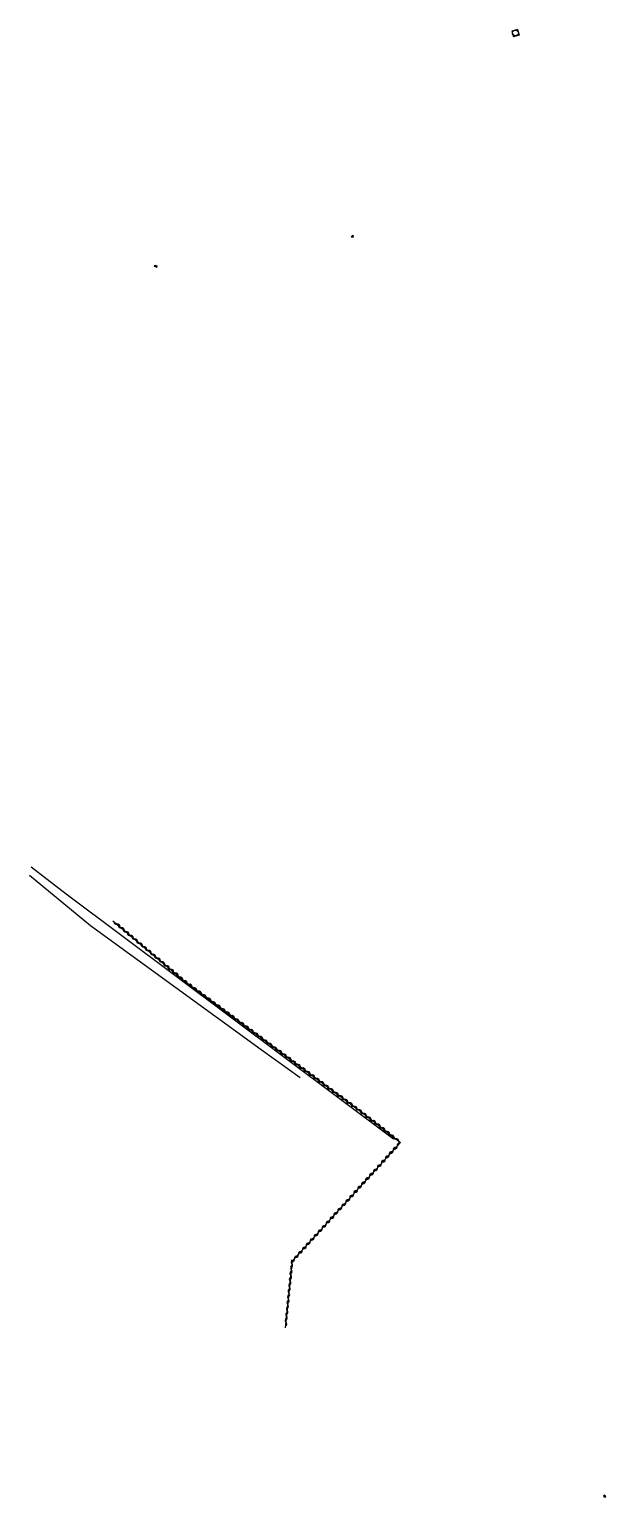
# Model space of a CAD drawing. Header units: millimetres. Extents: x 108019 to 109000, y 147057 to 148000.
# Drawn here: x 108506.1 to 108653.4, y 147355.6 to 147731.2 of the extents above; entities that cross this region are included whole.
import ezdxf

# ---------------------------------------------------------------- set-up
doc = ezdxf.new("R2010")
doc.units = ezdxf.units.MM
doc.layers.get('0').update_dxf_attribs({"linetype": 'CONTINUOUS'})
for name, color, linetype in [('W0310', 3, 'CONTINUOUS'), ('W0334', 7, 'CONTINUOUS'), ('W0400', 7, 'CONTINUOUS'), ('W0420', 7, 'CONTINUOUS'), ('W0850', 7, 'CONTINUOUS')]:
    doc.layers.add(name, color=color, linetype=linetype)

# ---------------------------------------------------------------- blocks, each defined once
blk = doc.blocks.new('t310o')
at = {"color": 0, "linetype": 'Continuous'}
for centre, start, end in [((-0.5, 0.38), 216.8699, 323.1304), ((0.5, -0.37), 36.8699, 143.1303)]:
    blk.add_arc(centre, 0.625, start, end, dxfattribs=at)
blk = doc.blocks.new('T400')
for p, q in [((-0.15, 0.3), (0.15, 0.3)), ((-0.15, -0.25), (-0.15, 0.3)), ((-0.15, 0.15), (0.15, 0.15)), ((-0.15, 0), (0.15, 0)), ((0.15, 0.3), (0.15, -0.25)), ((-0.15, -0.15), (0.15, -0.15)), ((-0.15, -0.25), (-0.15, -0.3)), ((-0.15, -0.3), (0.15, -0.3)), ((0.15, -0.3), (0.15, -0.25))]:
    blk.add_line(p, q)
blk = doc.blocks.new('T850')
for p, q in [((-0.25, -0.15), (0, 0.32)), ((0, 0.32), (0.25, -0.15)), ((-0.25, -0.15), (0.25, -0.15))]:
    blk.add_line(p, q)
for major_axis in [(-0.106, 0.106), (-0.0354, 0.0354), (-0.0236, 0.0236)]:
    blk.add_ellipse((0, 0), major_axis=major_axis, ratio=1, start_param=3.926991, end_param=10.210176)
blk = doc.blocks.new('T420')
for p, q in [((0.75, 0.75), (-0.75, 0.75)), ((-0.75, 0.75), (-0.75, -0.75)), ((0.75, 0.75), (0.75, -0.75)), ((0.75, -0.75), (-0.75, -0.75))]:
    blk.add_line(p, q)
blk.add_ellipse((0, 0), major_axis=(-0.53, 0.53), ratio=1, start_param=3.926991, end_param=10.210176)

msp = doc.modelspace()

# ---------------------------------------------------------------- linework, layer by layer
at = {"layer": 'W0310'}
for points in [[(108527.42, 147503.14), (108527.42, 147503.14), (108545.76, 147487.7), (108553.64, 147481.86), (108591.18, 147454.08), (108600.93, 147446.43)], [(108600.93, 147446.4), (108584.16, 147427.98), (108573.26, 147416.02), (108571.52, 147398.98)]]:
    msp.add_lwpolyline(points, dxfattribs=at)
at = {"layer": 'W0334', "flags": 128}
for points in [[(108506.1, 147514.83), (108521.76, 147501.9), (108565.33, 147470.17), (108575.3, 147463.05)], [(108506.58, 147516.95), (108515.5, 147510.03), (108599.16, 147447.32)]]:
    msp.add_lwpolyline(points, dxfattribs=at)

# ---------------------------------------------------------------- block references
at = {"layer": 'W0310'}
for p, rotation in [((108528.47, 147502.25), 319.9066958821868), ((108529.62, 147501.29), 319.9066958821868), ((108530.77, 147500.32), 319.9066958821868), ((108531.91, 147499.35), 319.9066958821868), ((108533.06, 147498.39), 319.9066958821868), ((108534.21, 147497.42), 319.9066958821868), ((108535.36, 147496.46), 319.9066958821868), ((108536.5, 147495.49), 319.9066958821868), ((108537.65, 147494.52), 319.9066958821868), ((108538.8, 147493.56), 319.9066958821868), ((108539.95, 147492.59), 319.9066958821868), ((108541.09, 147491.63), 319.9066958821868), ((108542.24, 147490.66), 319.9066958821868), ((108543.39, 147489.69), 319.9066958821868), ((108544.54, 147488.73), 319.9066958821868), ((108545.68, 147487.76), 319.9066958821868), ((108546.89, 147486.86), 323.4897361012179), ((108548.09, 147485.97), 323.4897361012179), ((108549.3, 147485.08), 323.4897361012179), ((108550.5, 147484.19), 323.4897361012179), ((108551.71, 147483.29), 323.4897361012179), ((108552.91, 147482.4), 323.4897361012179), ((108554.12, 147481.51), 323.493055189563), ((108555.33, 147480.62), 323.493055189563), ((108556.53, 147479.72), 323.493055189563), ((108557.74, 147478.83), 323.493055189563), ((108558.94, 147477.94), 323.493055189563), ((108560.15, 147477.05), 323.493055189563), ((108561.35, 147476.16), 323.493055189563), ((108562.56, 147475.26), 323.493055189563), ((108563.77, 147474.37), 323.493055189563), ((108564.97, 147473.48), 323.493055189563), ((108566.18, 147472.59), 323.493055189563), ((108567.38, 147471.69), 323.493055189563), ((108568.59, 147470.8), 323.493055189563), ((108569.79, 147469.91), 323.493055189563), ((108571, 147469.02), 323.493055189563), ((108572.21, 147468.12), 323.493055189563), ((108573.41, 147467.23), 323.493055189563), ((108574.62, 147466.34), 323.493055189563), ((108575.82, 147465.45), 323.493055189563), ((108577.03, 147464.55), 323.493055189563), ((108578.23, 147463.66), 323.493055189563), ((108579.44, 147462.77), 323.493055189563), ((108580.64, 147461.88), 323.493055189563), ((108581.85, 147460.98), 323.493055189563), ((108583.06, 147460.09), 323.493055189563), ((108584.26, 147459.2), 323.493055189563), ((108585.47, 147458.31), 323.493055189563), ((108586.67, 147457.42), 323.493055189563), ((108587.88, 147456.52), 323.493055189563), ((108589.08, 147455.63), 323.493055189563), ((108590.29, 147454.74), 323.493055189563), ((108591.49, 147453.84), 321.8663958268482), ((108592.67, 147452.91), 321.8663958268482), ((108593.85, 147451.98), 321.8663958268482), ((108595.03, 147451.06), 321.8663958268482), ((108596.21, 147450.13), 321.8663958268482), ((108597.39, 147449.21), 321.8663958268482), ((108598.57, 147448.28), 321.8663958268482), ((108599.75, 147447.35), 321.8663958268482), ((108598.09, 147443.28), 227.681591832509), ((108599.1, 147444.39), 227.681591832509), ((108600.11, 147445.5), 227.681591832509), ((108594.05, 147438.84), 227.681591832509), ((108595.06, 147439.95), 227.681591832509), ((108596.07, 147441.06), 227.681591832509), ((108597.08, 147442.17), 227.681591832509), ((108591.02, 147435.52), 227.681591832509), ((108592.03, 147436.63), 227.681591832509), ((108593.04, 147437.74), 227.681591832509), ((108587.99, 147432.19), 227.681591832509), ((108589, 147433.3), 227.681591832509), ((108590.01, 147434.41), 227.681591832509), ((108583.95, 147427.75), 227.6824855844301), ((108584.96, 147428.86), 227.681591832509), ((108585.97, 147429.97), 227.681591832509), ((108586.98, 147431.08), 227.681591832509), ((108580.92, 147424.43), 227.6824855844301), ((108581.93, 147425.53), 227.6824855844301), ((108582.94, 147426.64), 227.6824855844301), ((108576.88, 147419.99), 227.6824855844301), ((108577.89, 147421.1), 227.6824855844301), ((108578.9, 147422.21), 227.6824855844301), ((108579.91, 147423.32), 227.6824855844301), ((108573.85, 147416.66), 227.6824855844301), ((108574.86, 147417.77), 227.6824855844301), ((108575.87, 147418.88), 227.6824855844301), ((108572.9, 147412.41), 264.1685635813078), ((108573.05, 147413.9), 264.1685635813078), ((108573.2, 147415.39), 264.1685635813078), ((108572.59, 147409.42), 264.1685635813078), ((108572.74, 147410.92), 264.1685635813078), ((108572.13, 147404.95), 264.1685635813078), ((108572.29, 147406.44), 264.1685635813078), ((108572.44, 147407.93), 264.1685635813078), ((108571.83, 147401.96), 264.1685635813078), ((108571.98, 147403.45), 264.1685635813078), ((108571.68, 147400.47), 264.1685635813078)]:
    msp.add_blockref('t310o', p, dxfattribs=dict(at, rotation=rotation))
at = {"layer": 'W0400'}
for p, rotation in [((108538.42, 147670.58), 71.58037247956896), ((108653.16, 147355.89), 201.1805072299035)]:
    msp.add_blockref('T400', p, dxfattribs=dict(at, rotation=rotation))
at = {"layer": 'W0420', "rotation": 16.43076521667451}
msp.add_blockref('T420', (108630.36, 147730.23), dxfattribs=at)
at = {"layer": 'W0850', "rotation": 344.5402646118103}
msp.add_blockref('T850', (108588.66, 147678.18), dxfattribs=at)

doc.saveas('drawing.dxf')
